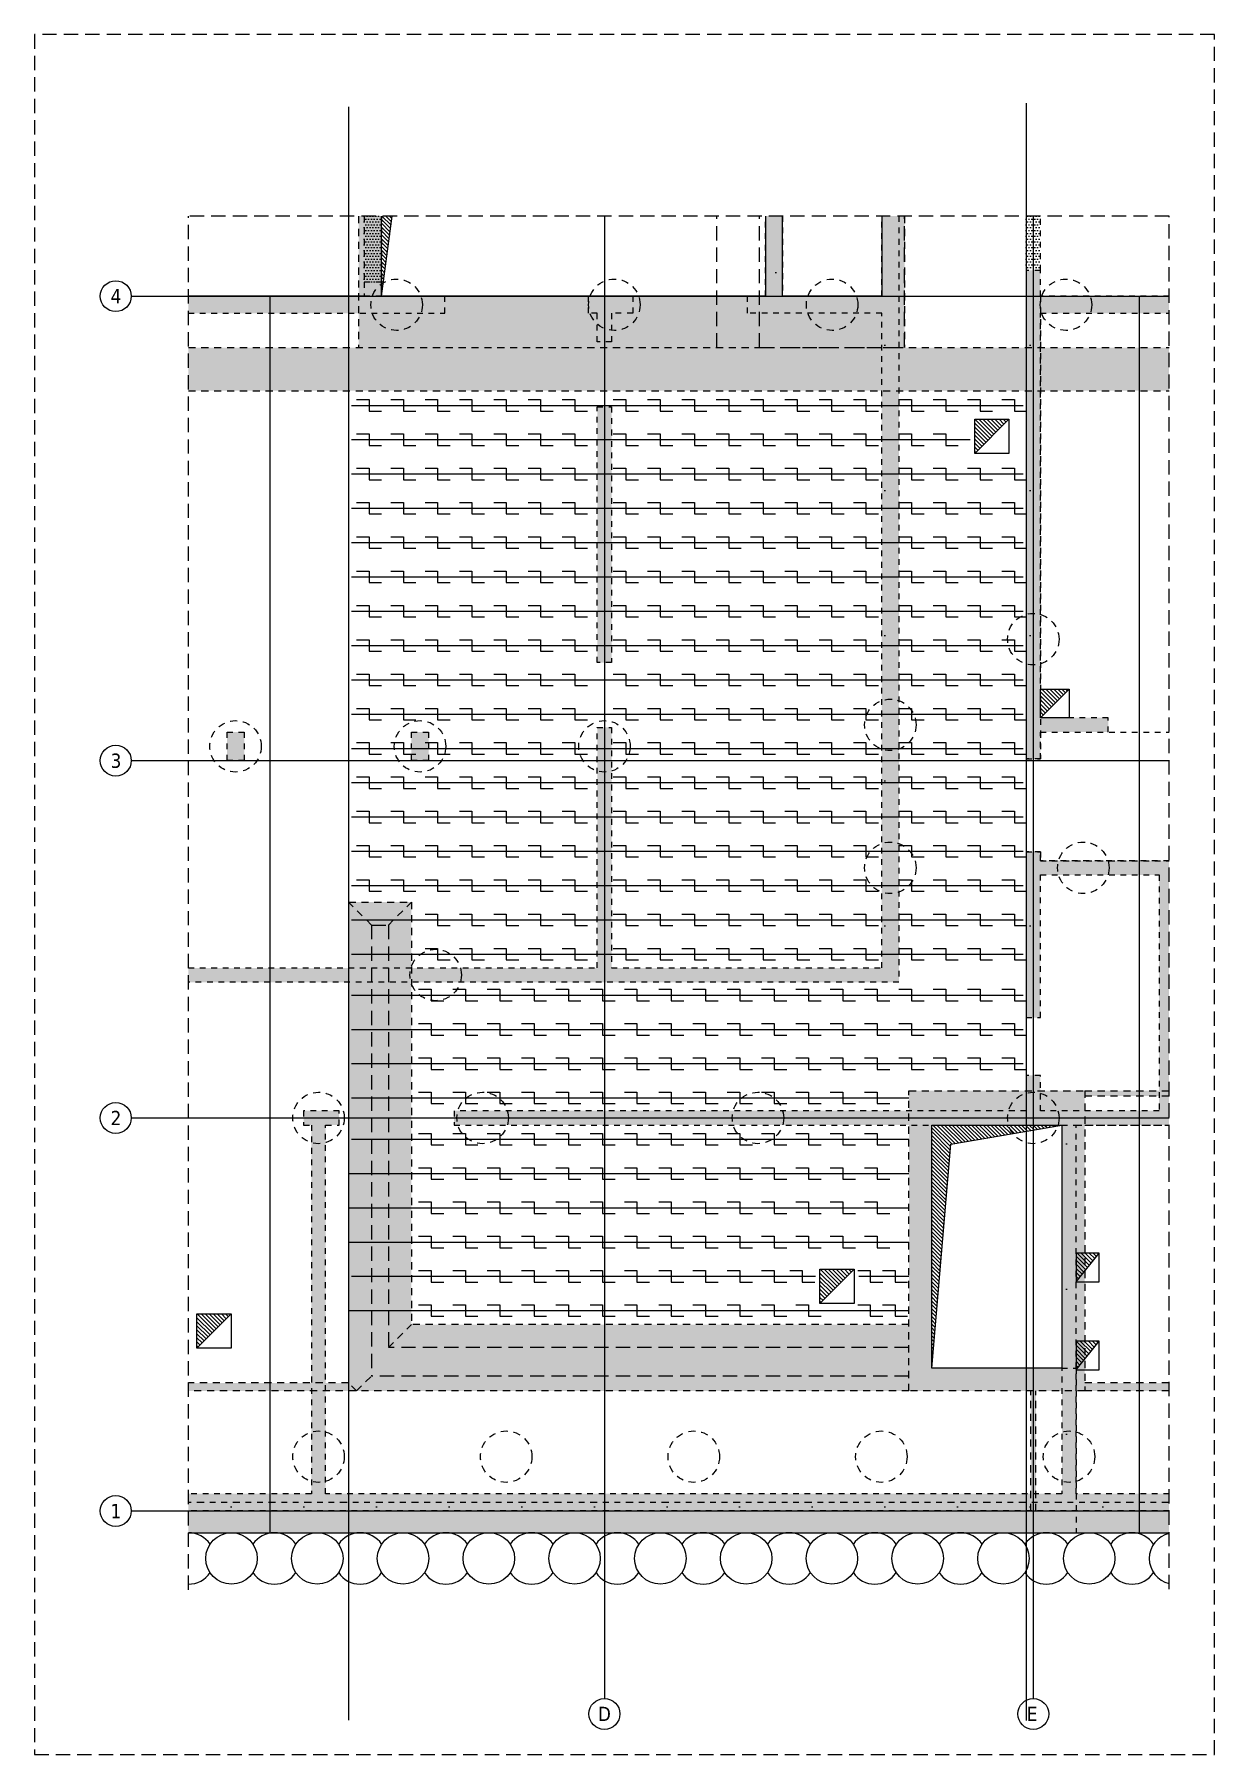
# Model space of a CAD drawing. Extents: x -101 to 101, y -52 to 90.
# Drawn here: x 16.04 to 36.68, y -52.12 to -22.03 of the extents above; entities that cross this region are included whole.
import ezdxf

# ---------------------------------------------------------------- set-up
doc = ezdxf.new("R2010")
doc.units = 0
doc.header["$LTSCALE"] = 0.5
for name, pattern in [('AUSGEZOGEN', [1000.01, 1000, 0.01]), ('DASHED', [0.75, 0.5, -0.25]), ('DIVIDE2', [0.625, 0.25, -0.125, 0, -0.125, 0, -0.125]), ('DOT', [0.175, 0.05, -0.125]), ('HIDDEN', [0.375, 0.25, -0.125]), ('HIDDEN2', [0.187, 0.125, -0.062]), ('PUNKT', [0.175, 0.05, -0.125]), ('STRICHLINIE', [0.75, 0.5, -0.25]), ('VERDECKT', [0.375, 0.25, -0.125]), ('VERDECKTX2', [0.75, 0.5, -0.25])]:
    doc.linetypes.add(name, pattern=pattern)
for name, color, linetype in [('2.UG', 7, 'Continuous'), ('ACHSEN', 7, 'Continuous'), ('AFB', 7, 'Continuous'), ('AFU', 7, 'Continuous'), ('BETON', 7, 'Continuous'), ('Brüstung 2.UG', 7, 'Continuous'), ('DETAIL', 7, 'Continuous'), ('DRUEBER', 7, 'Continuous'), ('grau_dunkel', 7, 'Continuous'), ('grau_hell', 7, 'Continuous'), ('grau_mittel', 7, 'Continuous'), ('Gründungspfähle', 7, 'Continuous'), ('HILFE', 7, 'Continuous'), ('OBJEKT', 7, 'Continuous'), ('RND', 7, 'Continuous'), ('SCHRAFF', 7, 'Continuous'), ('SFP_Achsen', 7, 'Continuous'), ('Verbau', 7, 'Continuous'), ('VERDECKT', 7, 'Continuous'), ('Versprung oberseitig', 7, 'Continuous')]:
    doc.layers.add(name, color=color, linetype=linetype)
doc.layers.add('NOPLOT', color=7, linetype='Continuous', plot=False)
doc.styles.add('helv', font='tahoma.ttf')
doc.linetypes.add('AFU_50K', pattern='A,0.15,["/",Standard,S=0.2,R=0,X=-0.01,Y=-0.1],0.07,["/",Standard,S=0.2,R=0,X=-0.01,Y=-0.1],0.15', length=0.37)
doc.linetypes.add('AFU_50L', pattern='A,0.75,["/",Standard,S=0.2,R=0,X=-0.01,Y=-0.1],0.07,["/",Standard,S=0.2,R=0,X=-0.01,Y=-0.1],0.75', length=1.57)
pattern_1 = [(135, (-70.1782, 513.301274), (-0.035355339, -0.035355339), [])]
pattern_2 = [(0, (-73.417585, 444.24362), (0.025, 0.05), [0, -0.05])]

msp = doc.modelspace()

# ---------------------------------------------------------------- texts
at = {"layer": 'SFP_Achsen', "color": 6, "linetype": 'AUSGEZOGEN', "style": 'helv'}
for s, p in [('4', (17.3706, -26.7315)), ('3', (17.3706, -34.8565)), ('2', (17.3706, -41.1065)), ('1', (17.3706, -47.9815)), ('D', (25.8927, -51.5301)), ('E', (33.3927, -51.5301))]:
    msp.add_text(s, height=0.25, dxfattribs=at).set_placement(p)

# ---------------------------------------------------------------- hatches: boundary and pattern name
at = {"layer": '2.UG', "linetype": 'AUSGEZOGEN'}
h = msp.add_hatch(dxfattribs=at)
h.set_pattern_fill('DOTS', scale=0.8, double=1)
h.set_pattern_definition([(0, (69.0108, -7.1435), (0.635, 1.27), [0, -1.27])])
h.paths.add_polyline_path([(23.2167, -26.6053), (22.1067, -26.6053), (22.1067, -26.3603), (21.8067, -26.3603), (21.8067, -26.6053), (19.0317, -26.6053), (19.0317, -26.9053), (23.2167, -26.9053)], flags=17)
h.paths.add_polyline_path([(26.5017, -26.6053), (25.7267, -26.6053), (25.7267, -26.9053), (25.8817, -26.9053), (25.8817, -27.4053), (26.1317, -27.4053), (26.1317, -26.9053), (26.5017, -26.9053)], flags=17)
h.paths.add_polyline_path([(31.1567, -25.2053), (30.8567, -25.2053), (30.8567, -26.6053), (29.1217, -26.6053), (29.1217, -25.2053), (28.8217, -25.2053), (28.8217, -26.6053), (28.5117, -26.6053), (28.5117, -26.9053), (30.8567, -26.9053), (30.8567, -38.3553), (26.1317, -38.3553), (26.1317, -34.1503), (25.8817, -34.1503), (25.8817, -38.3553), (19.0317, -38.3553), (19.0317, -38.6053), (31.1567, -38.6053)])
h.paths.add_polyline_path([(26.1317, -28.5403), (25.8817, -28.5403), (25.8817, -33.0153), (26.1317, -33.0153)], flags=17)
h.paths.add_polyline_path([(22.9317, -34.2303), (22.6317, -34.2303), (22.6317, -34.7303), (22.9317, -34.7303)], flags=17)
h.paths.add_polyline_path([(19.7067, -34.2303), (19.4067, -34.2303), (19.4067, -34.7303), (19.7067, -34.7303)], flags=17)
h.paths.add_polyline_path([(34.8167, -33.9803), (33.6317, -33.9803), (33.6317, -26.9053), (35.8817, -26.9053), (35.8817, -26.6053), (33.6317, -26.6053), (33.6317, -26.1553), (33.3817, -26.1553), (33.3817, -34.7003), (33.6317, -34.7003), (33.6317, -34.2303), (34.8167, -34.2303)])
h.paths.add_polyline_path([(35.8817, -36.4803), (33.6317, -36.4803), (33.6317, -36.3253), (33.3817, -36.3253), (33.3817, -39.2253), (33.6317, -39.2253), (33.6317, -36.7303), (35.7067, -36.7303), (35.7067, -40.8553), (33.6317, -40.8553), (33.6317, -40.2353), (33.3817, -40.2353), (33.3817, -40.8553), (23.3767, -40.8553), (23.3767, -41.1053), (34.0067, -41.1053), (34.0067, -47.5553), (21.1317, -47.5553), (21.1317, -41.1053), (21.3667, -41.1053), (21.3667, -40.8553), (20.7467, -40.8553), (20.7467, -41.1053), (20.8817, -41.1053), (20.8817, -47.5553), (19.0317, -47.5553), (19.0317, -47.8553), (35.8817, -47.8553), (35.8817, -47.5553), (34.2567, -47.5553), (34.2567, -41.1053), (35.8817, -41.1053)])
at = {"layer": 'Brüstung 2.UG', "linetype": 'DOT'}
h = msp.add_hatch(dxfattribs=at)
h.set_pattern_fill('DOTS', color=102, scale=0.8, double=1)
h.set_pattern_definition(pattern_2)
h.paths.add_polyline_path([(22.1067, -25.2053), (21.8067, -25.2053), (21.8067, -26.3603), (22.1067, -26.3603)])
h = msp.add_hatch(dxfattribs=at)
h.set_pattern_fill('DOTS', color=102, scale=0.8, double=1)
h.set_pattern_definition(pattern_2)
h.paths.add_polyline_path([(33.6317, -25.2053), (33.3817, -25.2053), (33.3817, -26.1553), (33.6317, -26.1553)])
at = {"layer": 'grau_dunkel'}
h = msp.add_hatch(color=21, dxfattribs=at)
h.paths.add_polyline_path([(29.1204, -26.6053), (28.8204, -26.6053), (28.7204, -26.6053), (28.7204, -27.5053), (31.2567, -27.5053), (31.2567, -26.6053), (30.8567, -26.6053)])
h.paths.add_polyline_path([(28.7204, -27.5053), (28.7204, -26.6053), (22.1067, -26.6053), (21.7067, -26.6053), (21.7067, -27.5053)])
h.paths.add_polyline_path([(22.1067, -25.2053), (21.7067, -25.2053), (21.7067, -26.6053), (22.1067, -26.6053)])
h.paths.add_polyline_path([(31.2567, -25.2053), (30.8567, -25.2053), (30.8567, -26.6053), (31.2567, -26.6053)])
at = {"layer": 'grau_dunkel', "linetype": 'AUSGEZOGEN'}
h = msp.add_hatch(dxfattribs=at)
h.set_pattern_fill('ANSI31', color=21, scale=0.015, angle=90, style=0, double=1)
h.set_pattern_definition([(135, (-108.938677, -35.454885), (-0.03367596, -0.03367596), [])])
h.paths.add_polyline_path([(22.2973, -25.2053), (22.1067, -25.2053), (22.1067, -26.6053)])
h = msp.add_hatch(dxfattribs=at)
h.set_pattern_fill('ANSI31', color=171, scale=0.4, angle=90, style=0, double=1)
h.set_pattern_definition([(135, (-50.3782, 513.301274), (-0.035355339, -0.035355339), [])])
h.paths.add_polyline_path([(33.0817, -28.7553), (32.4817, -28.7553), (32.4817, -29.3553)])
h = msp.add_hatch(dxfattribs=at)
h.set_pattern_fill('ANSI31', color=171, scale=0.4, angle=90, style=0, double=1)
h.set_pattern_definition([(135, (-79.4282, 512.776274), (-0.035355339, -0.035355339), [])])
h.paths.add_polyline_path([(34.1317, -33.4803), (33.6317, -33.4803), (33.6317, -33.9803)])
at = {"layer": 'grau_dunkel'}
msp.add_hatch(color=21, dxfattribs=at).paths.add_polyline_path([(31.3317, -45.4953), (31.3317, -44.9953), (22.2317, -44.9953), (22.2317, -37.6053), (21.9317, -37.6053), (21.9317, -45.4953)])
h = msp.add_hatch(color=21, dxfattribs=at)
h.paths.add_polyline_path([(34.4067, -45.7553), (34.4067, -40.5053), (31.3317, -40.5053), (31.3317, -45.7553)])
h.paths.add_polyline_path([(34.0067, -45.3553), (34.0067, -41.1053), (31.7317, -41.1053), (31.7317, -45.3553)], flags=16)
at = {"layer": 'grau_dunkel', "linetype": 'AUSGEZOGEN'}
h = msp.add_hatch(dxfattribs=at)
h.set_pattern_fill('ANSI31', color=21, scale=0.015, angle=90, style=0, double=1)
h.set_pattern_definition([(135, (-108.938677, -35.454887), (-0.03367596, -0.03367596), [])])
h.paths.add_polyline_path([(34.0067, -41.1053), (31.7317, -41.1053), (31.7317, -45.3553), (32.0622, -41.4392)])
h = msp.add_hatch(dxfattribs=at)
h.set_pattern_fill('ANSI31', color=171, scale=0.4, angle=90, style=0, double=1)
h.set_pattern_definition([(135, (-53.0832, 498.43127), (-0.035355339, -0.035355339), [])])
h.paths.add_polyline_path([(30.3767, -43.6253), (29.7767, -43.6253), (29.7767, -44.2253)])
at = {"layer": 'grau_dunkel', "linetype": 'VERDECKTX2'}
h = msp.add_hatch(dxfattribs=at)
h.set_pattern_fill('ANSI31', color=171, scale=0.4, angle=90, style=0, double=1)
h.set_pattern_definition(pattern_1)
h.paths.add_polyline_path([(34.4067, -43.3453), (34.2567, -43.3453), (34.2567, -43.8453), (34.4067, -43.6578)])
h.paths.add_polyline_path([(34.6567, -43.3453), (34.4067, -43.3453), (34.4067, -43.6578)])
at = {"layer": 'grau_dunkel', "linetype": 'AUSGEZOGEN'}
h = msp.add_hatch(dxfattribs=at)
h.set_pattern_fill('ANSI31', color=171, scale=0.4, angle=90, style=0, double=1)
h.set_pattern_definition([(135, (-63.9782, 497.651274), (-0.035355339, -0.035355339), [])])
h.paths.add_polyline_path([(19.4817, -44.4053), (18.8817, -44.4053), (18.8817, -45.0053)])
at = {"layer": 'grau_dunkel', "linetype": 'VERDECKTX2'}
h = msp.add_hatch(dxfattribs=at)
h.set_pattern_fill('ANSI31', color=171, scale=0.4, angle=90, style=0, double=1)
h.set_pattern_definition(pattern_1)
h.paths.add_polyline_path([(34.2567, -45.3853), (34.4067, -45.1978), (34.4067, -44.8853), (34.2567, -44.8853)])
h.paths.add_polyline_path([(34.6567, -44.8853), (34.4067, -44.8853), (34.4067, -45.1978)])
at = {"layer": 'grau_hell'}
for points in [[(35.8817, -28.2603), (35.8817, -27.5053), (18.7317, -27.5053), (18.7317, -28.2603)], [(35.8817, -40.5953), (35.8817, -40.5053), (34.4067, -40.5053), (34.4067, -40.5953)], [(35.8817, -45.7553), (35.8817, -45.6153), (34.4067, -45.6153), (34.4067, -45.7553)], [(33.4617, -47.8553), (33.5517, -47.8553), (33.5517, -45.7553), (33.4617, -45.7553)]]:
    msp.add_hatch(color=9, dxfattribs=at).paths.add_polyline_path(points)
h = msp.add_hatch(color=9, dxfattribs=at)
h.paths.add_polyline_path([(22.6317, -44.5953), (22.2317, -44.9953), (31.3317, -44.9953), (31.3317, -44.5953)])
h.paths.add_polyline_path([(22.2317, -44.9953), (22.6317, -44.5953), (22.6317, -37.2053), (22.2317, -37.6053)])
h.paths.add_polyline_path([(21.9317, -37.6053), (22.2317, -37.6053), (22.6317, -37.2053), (21.5317, -37.2053)])
h.paths.add_polyline_path([(21.9317, -37.6053), (21.5317, -37.2053), (21.5317, -45.6153), (21.6717, -45.7553), (21.9317, -45.4953)])
h.paths.add_polyline_path([(21.9317, -45.4953), (21.6717, -45.7553), (31.3317, -45.7553), (31.3317, -45.4953)])
h.paths.add_polyline_path([(18.7317, -45.6153), (18.7317, -45.7553), (21.6717, -45.7553), (21.5317, -45.6153)])
at = {"layer": 'grau_mittel'}
msp.add_hatch(color=61, dxfattribs=at).paths.add_polyline_path([(29.1217, -25.2053), (28.8217, -25.2053), (28.8217, -26.6053), (29.1217, -26.6053)])
h = msp.add_hatch(color=61, dxfattribs=at)
h.paths.add_polyline_path([(21.1317, -47.8553), (21.1317, -48.2353), (34.2567, -48.2353), (34.2567, -47.8553)])
h.paths.add_polyline_path([(18.7317, -47.8553), (18.7317, -48.2353), (21.1317, -48.2353), (21.1317, -47.8553)])
h.paths.add_polyline_path([(35.8817, -48.2353), (35.8817, -47.8553), (34.2567, -47.8553), (34.2567, -48.2353)])
at = {"layer": 'SCHRAFF', "linetype": 'AUSGEZOGEN'}
h = msp.add_hatch(dxfattribs=at)
h.set_pattern_fill('DOTS', scale=0.05, double=1)
h.set_pattern_definition([(0, (69.01081, -7.14346), (0.0396875, 0.079375), [0, -0.079375])])
h.paths.add_polyline_path([(21.5317, -26.6053), (18.7317, -26.6053), (18.7317, -26.9053), (21.5317, -26.9053)])
h.paths.add_polyline_path([(23.2167, -26.6053), (22.1067, -26.6053), (22.1067, -26.3603), (21.8067, -26.3603), (21.8067, -26.6053), (21.5317, -26.6053), (21.5317, -26.9053), (23.2167, -26.9053)], flags=17)
h.paths.add_polyline_path([(26.5017, -26.6053), (25.7267, -26.6053), (25.7267, -26.9053), (25.8817, -26.9053), (25.8817, -27.4053), (26.1317, -27.4053), (26.1317, -26.9053), (26.5017, -26.9053)], flags=17)
h.paths.add_polyline_path([(31.1567, -25.2053), (30.8567, -25.2053), (30.8567, -26.6053), (29.1217, -26.6053), (29.1217, -25.2053), (28.8217, -25.2053), (28.8217, -26.6053), (28.5117, -26.6053), (28.5117, -26.9053), (30.8567, -26.9053), (30.8567, -38.3553), (26.1317, -38.3553), (26.1317, -34.1503), (25.8817, -34.1503), (25.8817, -38.3553), (21.5317, -38.3553), (21.5317, -38.6053), (31.1567, -38.6053)])
h.paths.add_polyline_path([(35.8817, -26.6053), (33.6317, -26.6053), (33.6317, -26.1553), (33.3817, -26.1553), (33.3817, -34.7003), (33.6317, -34.7003), (33.6317, -34.2303), (34.8167, -34.2303), (34.8167, -33.9803), (33.6317, -33.9803), (33.6317, -26.9053), (35.8817, -26.9053)])
h.paths.add_polyline_path([(26.1317, -28.5403), (25.8817, -28.5403), (25.8817, -33.0153), (26.1317, -33.0153)], flags=17)
h.paths.add_polyline_path([(22.9317, -34.2303), (22.6317, -34.2303), (22.6317, -34.7303), (22.9317, -34.7303)], flags=17)
h.paths.add_polyline_path([(19.7067, -34.2303), (19.4067, -34.2303), (19.4067, -34.7303), (19.7067, -34.7303)])
h.paths.add_polyline_path([(21.5317, -38.3553), (18.7317, -38.3553), (18.7317, -38.6053), (21.5317, -38.6053)])
h.paths.add_polyline_path([(35.8817, -36.4803), (33.6317, -36.4803), (33.6317, -36.3253), (33.3817, -36.3253), (33.3817, -39.2253), (33.6317, -39.2253), (33.6317, -36.7303), (35.7067, -36.7303), (35.7067, -40.8553), (33.6317, -40.8553), (33.6317, -40.2353), (33.3817, -40.2353), (33.3817, -41.1053), (34.0067, -41.1053), (34.0067, -47.5553), (33.3817, -47.5553), (33.3817, -47.8553), (35.8817, -47.8553), (35.8817, -47.5553), (34.2567, -47.5553), (34.2567, -41.1053), (35.8817, -41.1053)])
h.paths.add_polyline_path([(33.3817, -40.8553), (23.3767, -40.8553), (23.3767, -41.1053), (33.3817, -41.1053)])
h.paths.add_polyline_path([(21.3667, -40.8553), (20.7467, -40.8553), (20.7467, -41.1053), (20.8817, -41.1053), (20.8817, -47.5553), (18.7317, -47.5553), (18.7317, -47.8553), (21.5317, -47.8553), (21.5317, -47.5553), (21.1317, -47.5553), (21.1317, -41.1053), (21.3667, -41.1053)])
h.paths.add_polyline_path([(33.3817, -47.5553), (21.5317, -47.5553), (21.5317, -47.8553), (33.3817, -47.8553)])

# ---------------------------------------------------------------- linework, layer by layer
at = {"layer": 'ACHSEN', "color": 140, "linetype": 'AUSGEZOGEN'}
for p, q in [((26.0067, -25.2053), (26.0067, -51.1353)), ((33.5067, -25.2053), (33.5067, -51.1353)), ((17.7317, -26.6053), (35.8817, -26.6053)), ((17.7317, -34.7303), (35.8817, -34.7303)), ((17.7317, -40.9803), (35.8817, -40.9803)), ((17.7317, -47.8553), (35.8817, -47.8553))]:
    msp.add_line(p, q, dxfattribs=at)
at = {"layer": 'AFB', "color": 1, "linetype": 'DIVIDE2'}
msp.add_line((35.8817, -47.7053), (18.7317, -47.7053), dxfattribs=at)
at = {"layer": 'AFU', "color": 8, "linetype": 'AFU_50L'}
for p, q in [((20.1567, -26.6053), (20.1567, -48.2353)), ((35.3567, -26.6053), (35.3567, -48.2353))]:
    msp.add_line(p, q, dxfattribs=at)
at = {"layer": 'AFU', "color": 8, "linetype": 'AFU_50K'}
msp.add_line((28.8217, -26.6053), (29.1217, -26.6053), dxfattribs=at)
at = {"layer": 'BETON', "color": 6, "linetype": 'AUSGEZOGEN'}
for p, q in [((28.8217, -25.2053), (28.8217, -26.6053)), ((29.1217, -26.6053), (29.1217, -25.2053)), ((18.7317, -47.8553), (35.8817, -47.8553))]:
    msp.add_line(p, q, dxfattribs=at)
for points in [[(28.8217, -26.6053), (22.1067, -26.6053), (22.1067, -25.2053)], [(30.8567, -25.2053), (30.8567, -26.6053), (29.1217, -26.6053)]]:
    msp.add_lwpolyline(points, dxfattribs=at)
for points in [[(32.4817, -28.7553), (33.0817, -28.7553), (33.0817, -29.3553), (32.4817, -29.3553)], [(33.6317, -33.4803), (34.1317, -33.4803), (34.1317, -33.9803), (33.6317, -33.9803)], [(31.7317, -41.1053), (34.0067, -41.1053), (34.0067, -45.3553), (31.7317, -45.3553)], [(29.7767, -43.6253), (30.3767, -43.6253), (30.3767, -44.2253), (29.7767, -44.2253)], [(34.6567, -43.3453), (34.2567, -43.3453), (34.2567, -43.8453), (34.6567, -43.8453)], [(18.8817, -44.4053), (19.4817, -44.4053), (19.4817, -45.0053), (18.8817, -45.0053)], [(34.6567, -44.8853), (34.2567, -44.8853), (34.2567, -45.3853), (34.6567, -45.3853)]]:
    msp.add_lwpolyline(points, close=True, dxfattribs=at)
at = {"layer": 'Brüstung 2.UG', "color": 102, "linetype": 'DOT'}
for p, q in [((21.8067, -25.2053), (21.8067, -26.3603)), ((22.1067, -25.2053), (22.1067, -26.3603)), ((33.3817, -25.2053), (33.3817, -26.1553)), ((33.6317, -26.1553), (33.6317, -25.2053))]:
    msp.add_line(p, q, dxfattribs=at)
at = {"layer": 'DETAIL', "color": 102, "linetype": 'STRICHLINIE'}
msp.add_lwpolyline([(16.0383, -22.0265), (16.0383, -52.1167), (36.6775, -52.1167), (36.6775, -22.0265)], close=True, dxfattribs=at)
at = {"layer": 'DRUEBER', "color": 7, "linetype": 'PUNKT', "lineweight": -2}
for points in [[(31.1567, -25.2053), (31.1567, -38.6053), (18.7317, -38.6053)], [(18.7317, -38.3553), (25.8817, -38.3553), (25.8817, -34.1503), (26.1317, -34.1503), (26.1317, -38.3553), (30.8567, -38.3553), (30.8567, -26.9053), (28.5117, -26.9053), (28.5117, -26.6053), (28.8217, -26.6053), (28.8217, -25.2053)], [(29.1217, -25.2053), (29.1217, -26.6053), (30.8567, -26.6053), (30.8567, -25.2053)], [(35.8817, -26.6053), (33.6317, -26.6053), (33.6317, -26.1553), (33.3817, -26.1553), (33.3817, -34.7003), (33.6317, -34.7003), (33.6317, -34.2303), (34.8167, -34.2303), (34.8167, -33.9803), (33.6317, -33.9803), (33.6317, -26.9053), (35.8817, -26.9053)], [(18.7317, -26.9053), (23.2167, -26.9053), (23.2167, -26.6053), (22.1067, -26.6053), (22.1067, -26.3603), (21.8067, -26.3603), (21.8067, -26.6053), (18.7317, -26.6053)], [(25.7267, -26.6053), (26.5017, -26.6053), (26.5017, -26.9053), (26.1317, -26.9053), (26.1317, -27.4053), (25.8817, -27.4053), (25.8817, -26.9053), (25.7267, -26.9053), (25.7267, -26.6053)], [(35.8817, -36.4803), (33.6317, -36.4803), (33.6317, -36.3253), (33.3817, -36.3253), (33.3817, -39.2253), (33.6317, -39.2253), (33.6317, -36.7303), (35.7067, -36.7303), (35.7067, -40.8553), (33.6317, -40.8553), (33.6317, -40.2353), (33.3817, -40.2353), (33.3817, -40.8553), (23.3767, -40.8553), (23.3767, -41.1053), (34.0067, -41.1053), (34.0067, -47.5553), (21.1317, -47.5553), (21.1317, -41.1053), (21.3667, -41.1053), (21.3667, -40.8553), (20.7467, -40.8553), (20.7467, -41.1053), (20.8817, -41.1053), (20.8817, -47.5553), (18.7317, -47.5553)], [(35.8817, -47.5553), (34.2567, -47.5553), (34.2567, -41.1053), (35.8817, -41.1053)], [(35.8817, -47.8553), (18.7317, -47.8553)]]:
    msp.add_lwpolyline(points, dxfattribs=at)
for points in [[(25.8817, -28.5403), (26.1317, -28.5403), (26.1317, -33.0153), (25.8817, -33.0153)], [(19.4067, -34.2303), (19.7067, -34.2303), (19.7067, -34.7303), (19.4067, -34.7303)], [(22.6317, -34.2303), (22.9317, -34.2303), (22.9317, -34.7303), (22.6317, -34.7303)]]:
    msp.add_lwpolyline(points, close=True, dxfattribs=at)
at = {"layer": 'grau_dunkel', "color": 21, "linetype": 'AUSGEZOGEN'}
for p, q in [((22.1067, -26.6053), (22.2973, -25.2053)), ((32.0622, -41.4392), (34.0067, -41.1053)), ((31.7317, -45.3553), (32.0622, -41.4392))]:
    msp.add_line(p, q, dxfattribs=at)
at = {"layer": 'grau_dunkel', "color": 171, "linetype": 'AUSGEZOGEN'}
for p, q in [((33.0817, -28.7553), (32.4817, -29.3553)), ((33.6317, -33.9803), (34.1317, -33.4803)), ((30.3767, -43.6253), (29.7767, -44.2253)), ((34.2567, -43.8453), (34.6567, -43.3453)), ((19.4817, -44.4053), (18.8817, -45.0053)), ((34.2567, -45.3853), (34.6567, -44.8853))]:
    msp.add_line(p, q, dxfattribs=at)
at = {"layer": 'Gründungspfähle', "color": 171, "linetype": 'VERDECKT'}
for centre in [(22.3726, -26.7553), (26.1806, -26.7553), (29.9885, -26.7553), (34.0779, -26.7553), (33.5067, -32.6053, 0.65), (31.0067, -34.1053), (19.5567, -34.4803), (22.7817, -34.4803), (26.0067, -34.4803), (31.0067, -36.6053), (34.3817, -36.6053), (23.0552, -38.4803), (21.0067, -40.9803), (23.8767, -40.9802), (28.6917, -40.9802), (33.5067, -40.9803), (21.0067, -46.9053), (24.288, -46.9053), (27.5692, -46.9053), (30.8505, -46.9053), (34.1317, -46.9053)]:
    msp.add_circle(centre, 0.45, dxfattribs=at)
at = {"layer": 'HILFE', "color": 102, "linetype": 'DASHED'}
for p, q in [((35.8817, -25.2053), (18.7317, -25.2053)), ((18.7317, -49.2353), (18.7317, -25.2053)), ((35.8817, -49.2232), (35.8817, -25.2053))]:
    msp.add_line(p, q, dxfattribs=at)
at = {"layer": 'NOPLOT', "color": 191, "linetype": 'AUSGEZOGEN'}
for p, q in [((21.5317, -23.2923), (21.5317, -51.5136)), ((33.3817, -23.2313), (33.3817, -51.519))]:
    msp.add_line(p, q, dxfattribs=at)
at = {"layer": 'OBJEKT', "color": 7, "linetype": 'AUSGEZOGEN'}
msp.add_line((18.7317, -48.2353), (35.8817, -48.2353), dxfattribs=at)
at = {"layer": 'RND', "color": 1, "linetype": 'AUSGEZOGEN'}
for points in [[(21.5817, -28.5153), (33.3317, -28.5153)], [(21.6704, -28.4153), (21.8904, -28.4153), (21.8904, -28.6153), (22.1104, -28.6153)], [(22.2704, -28.4153), (22.4904, -28.4153), (22.4904, -28.6153), (22.7104, -28.6153)], [(22.8704, -28.4153), (23.0904, -28.4153), (23.0904, -28.6153), (23.3104, -28.6153)], [(23.4704, -28.4153), (23.6904, -28.4153), (23.6904, -28.6153), (23.9104, -28.6153)], [(24.0704, -28.4153), (24.2904, -28.4153), (24.2904, -28.6153), (24.5104, -28.6153)], [(24.6704, -28.4153), (24.8904, -28.4153), (24.8904, -28.6153), (25.1104, -28.6153)], [(25.2704, -28.4153), (25.4904, -28.4153), (25.4904, -28.6153), (25.7104, -28.6153)], [(26.1603, -28.4153), (26.3803, -28.4153), (26.3803, -28.6153), (26.6003, -28.6153)], [(26.7603, -28.4153), (26.9803, -28.4153), (26.9803, -28.6153), (27.2003, -28.6153)], [(27.3603, -28.4153), (27.5803, -28.4153), (27.5803, -28.6153), (27.8003, -28.6153)], [(27.9603, -28.4153), (28.1803, -28.4153), (28.1803, -28.6153), (28.4003, -28.6153)], [(28.5603, -28.4153), (28.7803, -28.4153), (28.7803, -28.6153), (29.0003, -28.6153)], [(29.1603, -28.4153), (29.3803, -28.4153), (29.3803, -28.6153), (29.6003, -28.6153)], [(29.7603, -28.4153), (29.9803, -28.4153), (29.9803, -28.6153), (30.2003, -28.6153)], [(30.3603, -28.4153), (30.5803, -28.4153), (30.5803, -28.6153), (30.8003, -28.6153)], [(31.1557, -28.4153), (31.3757, -28.4153), (31.3757, -28.6153), (31.5957, -28.6153)], [(31.7557, -28.4153), (31.9757, -28.4153), (31.9757, -28.6153), (32.1957, -28.6153)], [(32.3557, -28.4153), (32.5757, -28.4153), (32.5757, -28.6153), (32.7957, -28.6153)], [(32.9557, -28.4153), (33.1757, -28.4153), (33.1757, -28.6153), (33.3957, -28.6153)], [(21.5817, -29.1153), (32.4044, -29.1153)], [(21.6704, -29.0153), (21.8904, -29.0153), (21.8904, -29.2153), (22.1104, -29.2153)], [(22.2704, -29.0153), (22.4904, -29.0153), (22.4904, -29.2153), (22.7104, -29.2153)], [(22.8704, -29.0153), (23.0904, -29.0153), (23.0904, -29.2153), (23.3104, -29.2153)], [(23.4704, -29.0153), (23.6904, -29.0153), (23.6904, -29.2153), (23.9104, -29.2153)], [(24.0704, -29.0153), (24.2904, -29.0153), (24.2904, -29.2153), (24.5104, -29.2153)], [(24.6704, -29.0153), (24.8904, -29.0153), (24.8904, -29.2153), (25.1104, -29.2153)], [(25.2704, -29.0153), (25.4904, -29.0153), (25.4904, -29.2153), (25.7104, -29.2153)], [(26.1603, -29.0153), (26.3803, -29.0153), (26.3803, -29.2153), (26.6003, -29.2153)], [(26.7603, -29.0153), (26.9803, -29.0153), (26.9803, -29.2153), (27.2003, -29.2153)], [(27.3603, -29.0153), (27.5803, -29.0153), (27.5803, -29.2153), (27.8003, -29.2153)], [(27.9603, -29.0153), (28.1803, -29.0153), (28.1803, -29.2153), (28.4003, -29.2153)], [(28.5603, -29.0153), (28.7803, -29.0153), (28.7803, -29.2153), (29.0003, -29.2153)], [(29.1603, -29.0153), (29.3803, -29.0153), (29.3803, -29.2153), (29.6003, -29.2153)], [(29.7603, -29.0153), (29.9803, -29.0153), (29.9803, -29.2153), (30.2003, -29.2153)], [(30.3603, -29.0153), (30.5803, -29.0153), (30.5803, -29.2153), (30.8003, -29.2153)], [(31.1557, -29.0153), (31.3757, -29.0153), (31.3757, -29.2153), (31.5957, -29.2153)], [(31.7557, -29.0153), (31.9757, -29.0153), (31.9757, -29.2153), (32.1957, -29.2153)], [(21.5817, -29.7153), (33.3317, -29.7153)], [(21.6704, -29.6153), (21.8904, -29.6153), (21.8904, -29.8153), (22.1104, -29.8153)], [(22.2704, -29.6153), (22.4904, -29.6153), (22.4904, -29.8153), (22.7104, -29.8153)], [(22.8704, -29.6153), (23.0904, -29.6153), (23.0904, -29.8153), (23.3104, -29.8153)], [(23.4704, -29.6153), (23.6904, -29.6153), (23.6904, -29.8153), (23.9104, -29.8153)], [(24.0704, -29.6153), (24.2904, -29.6153), (24.2904, -29.8153), (24.5104, -29.8153)], [(24.6704, -29.6153), (24.8904, -29.6153), (24.8904, -29.8153), (25.1104, -29.8153)], [(25.2704, -29.6153), (25.4904, -29.6153), (25.4904, -29.8153), (25.7104, -29.8153)], [(26.1603, -29.6153), (26.3803, -29.6153), (26.3803, -29.8153), (26.6003, -29.8153)], [(26.7603, -29.6153), (26.9803, -29.6153), (26.9803, -29.8153), (27.2003, -29.8153)], [(27.3603, -29.6153), (27.5803, -29.6153), (27.5803, -29.8153), (27.8003, -29.8153)], [(27.9603, -29.6153), (28.1803, -29.6153), (28.1803, -29.8153), (28.4003, -29.8153)], [(28.5603, -29.6153), (28.7803, -29.6153), (28.7803, -29.8153), (29.0003, -29.8153)], [(29.1603, -29.6153), (29.3803, -29.6153), (29.3803, -29.8153), (29.6003, -29.8153)], [(29.7603, -29.6153), (29.9803, -29.6153), (29.9803, -29.8153), (30.2003, -29.8153)], [(30.3603, -29.6153), (30.5803, -29.6153), (30.5803, -29.8153), (30.8003, -29.8153)], [(31.1557, -29.6153), (31.3757, -29.6153), (31.3757, -29.8153), (31.5957, -29.8153)], [(31.7557, -29.6153), (31.9757, -29.6153), (31.9757, -29.8153), (32.1957, -29.8153)], [(32.3557, -29.6153), (32.5757, -29.6153), (32.5757, -29.8153), (32.7957, -29.8153)], [(32.9557, -29.6153), (33.1757, -29.6153), (33.1757, -29.8153), (33.3957, -29.8153)], [(21.5817, -30.3153), (33.3317, -30.3153)], [(21.6704, -30.2153), (21.8904, -30.2153), (21.8904, -30.4153), (22.1104, -30.4153)], [(22.2704, -30.2153), (22.4904, -30.2153), (22.4904, -30.4153), (22.7104, -30.4153)], [(22.8704, -30.2153), (23.0904, -30.2153), (23.0904, -30.4153), (23.3104, -30.4153)], [(23.4704, -30.2153), (23.6904, -30.2153), (23.6904, -30.4153), (23.9104, -30.4153)], [(24.0704, -30.2153), (24.2904, -30.2153), (24.2904, -30.4153), (24.5104, -30.4153)], [(24.6704, -30.2153), (24.8904, -30.2153), (24.8904, -30.4153), (25.1104, -30.4153)], [(25.2704, -30.2153), (25.4904, -30.2153), (25.4904, -30.4153), (25.7104, -30.4153)], [(26.1603, -30.2153), (26.3803, -30.2153), (26.3803, -30.4153), (26.6003, -30.4153)], [(26.7603, -30.2153), (26.9803, -30.2153), (26.9803, -30.4153), (27.2003, -30.4153)], [(27.3603, -30.2153), (27.5803, -30.2153), (27.5803, -30.4153), (27.8003, -30.4153)], [(27.9603, -30.2153), (28.1803, -30.2153), (28.1803, -30.4153), (28.4003, -30.4153)], [(28.5603, -30.2153), (28.7803, -30.2153), (28.7803, -30.4153), (29.0003, -30.4153)], [(29.1603, -30.2153), (29.3803, -30.2153), (29.3803, -30.4153), (29.6003, -30.4153)], [(29.7603, -30.2153), (29.9803, -30.2153), (29.9803, -30.4153), (30.2003, -30.4153)], [(30.3603, -30.2153), (30.5803, -30.2153), (30.5803, -30.4153), (30.8003, -30.4153)], [(31.1557, -30.2153), (31.3757, -30.2153), (31.3757, -30.4153), (31.5957, -30.4153)], [(31.7557, -30.2153), (31.9757, -30.2153), (31.9757, -30.4153), (32.1957, -30.4153)], [(32.3557, -30.2153), (32.5757, -30.2153), (32.5757, -30.4153), (32.7957, -30.4153)], [(32.9557, -30.2153), (33.1757, -30.2153), (33.1757, -30.4153), (33.3957, -30.4153)], [(21.5817, -30.9153), (33.3317, -30.9153)], [(21.6704, -30.8153), (21.8904, -30.8153), (21.8904, -31.0153), (22.1104, -31.0153)], [(22.2704, -30.8153), (22.4904, -30.8153), (22.4904, -31.0153), (22.7104, -31.0153)], [(22.8704, -30.8153), (23.0904, -30.8153), (23.0904, -31.0153), (23.3104, -31.0153)], [(23.4704, -30.8153), (23.6904, -30.8153), (23.6904, -31.0153), (23.9104, -31.0153)], [(24.0704, -30.8153), (24.2904, -30.8153), (24.2904, -31.0153), (24.5104, -31.0153)], [(24.6704, -30.8153), (24.8904, -30.8153), (24.8904, -31.0153), (25.1104, -31.0153)], [(25.2704, -30.8153), (25.4904, -30.8153), (25.4904, -31.0153), (25.7104, -31.0153)], [(26.1603, -30.8153), (26.3803, -30.8153), (26.3803, -31.0153), (26.6003, -31.0153)], [(26.7603, -30.8153), (26.9803, -30.8153), (26.9803, -31.0153), (27.2003, -31.0153)], [(27.3603, -30.8153), (27.5803, -30.8153), (27.5803, -31.0153), (27.8003, -31.0153)], [(27.9603, -30.8153), (28.1803, -30.8153), (28.1803, -31.0153), (28.4003, -31.0153)], [(28.5603, -30.8153), (28.7803, -30.8153), (28.7803, -31.0153), (29.0003, -31.0153)], [(29.1603, -30.8153), (29.3803, -30.8153), (29.3803, -31.0153), (29.6003, -31.0153)], [(29.7603, -30.8153), (29.9803, -30.8153), (29.9803, -31.0153), (30.2003, -31.0153)], [(30.3603, -30.8153), (30.5803, -30.8153), (30.5803, -31.0153), (30.8003, -31.0153)], [(31.1557, -30.8153), (31.3757, -30.8153), (31.3757, -31.0153), (31.5957, -31.0153)], [(31.7557, -30.8153), (31.9757, -30.8153), (31.9757, -31.0153), (32.1957, -31.0153)], [(32.3557, -30.8153), (32.5757, -30.8153), (32.5757, -31.0153), (32.7957, -31.0153)], [(32.9557, -30.8153), (33.1757, -30.8153), (33.1757, -31.0153), (33.3957, -31.0153)], [(21.5817, -31.5153), (33.3317, -31.5153)], [(21.6704, -31.4153), (21.8904, -31.4153), (21.8904, -31.6153), (22.1104, -31.6153)], [(22.2704, -31.4153), (22.4904, -31.4153), (22.4904, -31.6153), (22.7104, -31.6153)], [(22.8704, -31.4153), (23.0904, -31.4153), (23.0904, -31.6153), (23.3104, -31.6153)], [(23.4704, -31.4153), (23.6904, -31.4153), (23.6904, -31.6153), (23.9104, -31.6153)], [(24.0704, -31.4153), (24.2904, -31.4153), (24.2904, -31.6153), (24.5104, -31.6153)], [(24.6704, -31.4153), (24.8904, -31.4153), (24.8904, -31.6153), (25.1104, -31.6153)], [(25.2704, -31.4153), (25.4904, -31.4153), (25.4904, -31.6153), (25.7104, -31.6153)], [(26.1603, -31.4153), (26.3803, -31.4153), (26.3803, -31.6153), (26.6003, -31.6153)], [(26.7603, -31.4153), (26.9803, -31.4153), (26.9803, -31.6153), (27.2003, -31.6153)], [(27.3603, -31.4153), (27.5803, -31.4153), (27.5803, -31.6153), (27.8003, -31.6153)], [(27.9603, -31.4153), (28.1803, -31.4153), (28.1803, -31.6153), (28.4003, -31.6153)], [(28.5603, -31.4153), (28.7803, -31.4153), (28.7803, -31.6153), (29.0003, -31.6153)], [(29.1603, -31.4153), (29.3803, -31.4153), (29.3803, -31.6153), (29.6003, -31.6153)], [(29.7603, -31.4153), (29.9803, -31.4153), (29.9803, -31.6153), (30.2003, -31.6153)], [(30.3603, -31.4153), (30.5803, -31.4153), (30.5803, -31.6153), (30.8003, -31.6153)], [(31.1557, -31.4153), (31.3757, -31.4153), (31.3757, -31.6153), (31.5957, -31.6153)], [(31.7557, -31.4153), (31.9757, -31.4153), (31.9757, -31.6153), (32.1957, -31.6153)], [(32.3557, -31.4153), (32.5757, -31.4153), (32.5757, -31.6153), (32.7957, -31.6153)], [(32.9557, -31.4153), (33.1757, -31.4153), (33.1757, -31.6153), (33.3957, -31.6153)], [(21.5817, -32.1153), (33.3317, -32.1153)], [(21.6704, -32.0153), (21.8904, -32.0153), (21.8904, -32.2153), (22.1104, -32.2153)], [(22.2704, -32.0153), (22.4904, -32.0153), (22.4904, -32.2153), (22.7104, -32.2153)], [(22.8704, -32.0153), (23.0904, -32.0153), (23.0904, -32.2153), (23.3104, -32.2153)], [(23.4704, -32.0153), (23.6904, -32.0153), (23.6904, -32.2153), (23.9104, -32.2153)], [(24.0704, -32.0153), (24.2904, -32.0153), (24.2904, -32.2153), (24.5104, -32.2153)], [(24.6704, -32.0153), (24.8904, -32.0153), (24.8904, -32.2153), (25.1104, -32.2153)], [(25.2704, -32.0153), (25.4904, -32.0153), (25.4904, -32.2153), (25.7104, -32.2153)], [(26.1603, -32.0153), (26.3803, -32.0153), (26.3803, -32.2153), (26.6003, -32.2153)], [(26.7603, -32.0153), (26.9803, -32.0153), (26.9803, -32.2153), (27.2003, -32.2153)], [(27.3603, -32.0153), (27.5803, -32.0153), (27.5803, -32.2153), (27.8003, -32.2153)], [(27.9603, -32.0153), (28.1803, -32.0153), (28.1803, -32.2153), (28.4003, -32.2153)], [(28.5603, -32.0153), (28.7803, -32.0153), (28.7803, -32.2153), (29.0003, -32.2153)], [(29.1603, -32.0153), (29.3803, -32.0153), (29.3803, -32.2153), (29.6003, -32.2153)], [(29.7603, -32.0153), (29.9803, -32.0153), (29.9803, -32.2153), (30.2003, -32.2153)], [(30.3603, -32.0153), (30.5803, -32.0153), (30.5803, -32.2153), (30.8003, -32.2153)], [(31.1557, -32.0153), (31.3757, -32.0153), (31.3757, -32.2153), (31.5957, -32.2153)], [(31.7557, -32.0153), (31.9757, -32.0153), (31.9757, -32.2153), (32.1957, -32.2153)], [(32.3557, -32.0153), (32.5757, -32.0153), (32.5757, -32.2153), (32.7957, -32.2153)], [(32.9557, -32.0153), (33.1757, -32.0153), (33.1757, -32.2153), (33.3957, -32.2153)], [(21.5817, -32.7153), (33.3317, -32.7153)], [(21.6704, -32.6153), (21.8904, -32.6153), (21.8904, -32.8153), (22.1104, -32.8153)], [(22.2704, -32.6153), (22.4904, -32.6153), (22.4904, -32.8153), (22.7104, -32.8153)], [(22.8704, -32.6153), (23.0904, -32.6153), (23.0904, -32.8153), (23.3104, -32.8153)], [(23.4704, -32.6153), (23.6904, -32.6153), (23.6904, -32.8153), (23.9104, -32.8153)], [(24.0704, -32.6153), (24.2904, -32.6153), (24.2904, -32.8153), (24.5104, -32.8153)], [(24.6704, -32.6153), (24.8904, -32.6153), (24.8904, -32.8153), (25.1104, -32.8153)], [(25.2704, -32.6153), (25.4904, -32.6153), (25.4904, -32.8153), (25.7104, -32.8153)], [(26.1603, -32.6153), (26.3803, -32.6153), (26.3803, -32.8153), (26.6003, -32.8153)], [(26.7603, -32.6153), (26.9803, -32.6153), (26.9803, -32.8153), (27.2003, -32.8153)], [(27.3603, -32.6153), (27.5803, -32.6153), (27.5803, -32.8153), (27.8003, -32.8153)], [(27.9603, -32.6153), (28.1803, -32.6153), (28.1803, -32.8153), (28.4003, -32.8153)], [(28.5603, -32.6153), (28.7803, -32.6153), (28.7803, -32.8153), (29.0003, -32.8153)], [(29.1603, -32.6153), (29.3803, -32.6153), (29.3803, -32.8153), (29.6003, -32.8153)], [(29.7603, -32.6153), (29.9803, -32.6153), (29.9803, -32.8153), (30.2003, -32.8153)], [(30.3603, -32.6153), (30.5803, -32.6153), (30.5803, -32.8153), (30.8003, -32.8153)], [(31.1557, -32.6153), (31.3757, -32.6153), (31.3757, -32.8153), (31.5957, -32.8153)], [(31.7557, -32.6153), (31.9757, -32.6153), (31.9757, -32.8153), (32.1957, -32.8153)], [(32.3557, -32.6153), (32.5757, -32.6153), (32.5757, -32.8153), (32.7957, -32.8153)], [(32.9557, -32.6153), (33.1757, -32.6153), (33.1757, -32.8153), (33.3957, -32.8153)], [(21.5817, -33.3153), (33.3317, -33.3153)], [(21.6704, -33.2153), (21.8904, -33.2153), (21.8904, -33.4153), (22.1104, -33.4153)], [(22.2704, -33.2153), (22.4904, -33.2153), (22.4904, -33.4153), (22.7104, -33.4153)], [(22.8704, -33.2153), (23.0904, -33.2153), (23.0904, -33.4153), (23.3104, -33.4153)], [(23.4704, -33.2153), (23.6904, -33.2153), (23.6904, -33.4153), (23.9104, -33.4153)], [(24.0704, -33.2153), (24.2904, -33.2153), (24.2904, -33.4153), (24.5104, -33.4153)], [(24.6704, -33.2153), (24.8904, -33.2153), (24.8904, -33.4153), (25.1104, -33.4153)], [(25.2704, -33.2153), (25.4904, -33.2153), (25.4904, -33.4153), (25.7104, -33.4153)], [(26.1603, -33.2153), (26.3803, -33.2153), (26.3803, -33.4153), (26.6003, -33.4153)], [(26.7603, -33.2153), (26.9803, -33.2153), (26.9803, -33.4153), (27.2003, -33.4153)], [(27.3603, -33.2153), (27.5803, -33.2153), (27.5803, -33.4153), (27.8003, -33.4153)], [(27.9603, -33.2153), (28.1803, -33.2153), (28.1803, -33.4153), (28.4003, -33.4153)], [(28.5603, -33.2153), (28.7803, -33.2153), (28.7803, -33.4153), (29.0003, -33.4153)], [(29.1603, -33.2153), (29.3803, -33.2153), (29.3803, -33.4153), (29.6003, -33.4153)], [(29.7603, -33.2153), (29.9803, -33.2153), (29.9803, -33.4153), (30.2003, -33.4153)], [(30.3603, -33.2153), (30.5803, -33.2153), (30.5803, -33.4153), (30.8003, -33.4153)], [(31.1557, -33.2153), (31.3757, -33.2153), (31.3757, -33.4153), (31.5957, -33.4153)], [(31.7557, -33.2153), (31.9757, -33.2153), (31.9757, -33.4153), (32.1957, -33.4153)], [(32.3557, -33.2153), (32.5757, -33.2153), (32.5757, -33.4153), (32.7957, -33.4153)], [(32.9557, -33.2153), (33.1757, -33.2153), (33.1757, -33.4153), (33.3957, -33.4153)], [(21.5817, -33.9153), (33.3317, -33.9153)], [(21.6704, -33.8153), (21.8904, -33.8153), (21.8904, -34.0153), (22.1104, -34.0153)], [(22.2704, -33.8153), (22.4904, -33.8153), (22.4904, -34.0153), (22.7104, -34.0153)], [(22.8704, -33.8153), (23.0904, -33.8153), (23.0904, -34.0153), (23.3104, -34.0153)], [(23.4704, -33.8153), (23.6904, -33.8153), (23.6904, -34.0153), (23.9104, -34.0153)], [(24.0704, -33.8153), (24.2904, -33.8153), (24.2904, -34.0153), (24.5104, -34.0153)], [(24.6704, -33.8153), (24.8904, -33.8153), (24.8904, -34.0153), (25.1104, -34.0153)], [(25.2704, -33.8153), (25.4904, -33.8153), (25.4904, -34.0153), (25.7104, -34.0153)], [(26.1603, -33.8153), (26.3803, -33.8153), (26.3803, -34.0153), (26.6003, -34.0153)], [(26.7603, -33.8153), (26.9803, -33.8153), (26.9803, -34.0153), (27.2003, -34.0153)], [(27.3603, -33.8153), (27.5803, -33.8153), (27.5803, -34.0153), (27.8003, -34.0153)], [(27.9603, -33.8153), (28.1803, -33.8153), (28.1803, -34.0153), (28.4003, -34.0153)], [(28.5603, -33.8153), (28.7803, -33.8153), (28.7803, -34.0153), (29.0003, -34.0153)], [(29.1603, -33.8153), (29.3803, -33.8153), (29.3803, -34.0153), (29.6003, -34.0153)], [(29.7603, -33.8153), (29.9803, -33.8153), (29.9803, -34.0153), (30.2003, -34.0153)], [(30.3603, -33.8153), (30.5803, -33.8153), (30.5803, -34.0153), (30.8003, -34.0153)], [(31.1557, -33.8153), (31.3757, -33.8153), (31.3757, -34.0153), (31.5957, -34.0153)], [(31.7557, -33.8153), (31.9757, -33.8153), (31.9757, -34.0153), (32.1957, -34.0153)], [(32.3557, -33.8153), (32.5757, -33.8153), (32.5757, -34.0153), (32.7957, -34.0153)], [(32.9557, -33.8153), (33.1757, -33.8153), (33.1757, -34.0153), (33.3957, -34.0153)], [(21.5817, -34.5153), (33.3317, -34.5153)], [(21.6704, -34.4153), (21.8904, -34.4153), (21.8904, -34.6153), (22.1104, -34.6153)], [(22.2704, -34.4153), (22.4904, -34.4153), (22.4904, -34.6153), (22.7104, -34.6153)], [(22.8704, -34.4153), (23.0904, -34.4153), (23.0904, -34.6153), (23.3104, -34.6153)], [(23.4704, -34.4153), (23.6904, -34.4153), (23.6904, -34.6153), (23.9104, -34.6153)], [(24.0704, -34.4153), (24.2904, -34.4153), (24.2904, -34.6153), (24.5104, -34.6153)], [(24.6704, -34.4153), (24.8904, -34.4153), (24.8904, -34.6153), (25.1104, -34.6153)], [(25.2704, -34.4153), (25.4904, -34.4153), (25.4904, -34.6153), (25.7104, -34.6153)], [(26.1603, -34.4153), (26.3803, -34.4153), (26.3803, -34.6153), (26.6003, -34.6153)], [(26.7603, -34.4153), (26.9803, -34.4153), (26.9803, -34.6153), (27.2003, -34.6153)], [(27.3603, -34.4153), (27.5803, -34.4153), (27.5803, -34.6153), (27.8003, -34.6153)], [(27.9603, -34.4153), (28.1803, -34.4153), (28.1803, -34.6153), (28.4003, -34.6153)], [(28.5603, -34.4153), (28.7803, -34.4153), (28.7803, -34.6153), (29.0003, -34.6153)], [(29.1603, -34.4153), (29.3803, -34.4153), (29.3803, -34.6153), (29.6003, -34.6153)], [(29.7603, -34.4153), (29.9803, -34.4153), (29.9803, -34.6153), (30.2003, -34.6153)], [(30.3603, -34.4153), (30.5803, -34.4153), (30.5803, -34.6153), (30.8003, -34.6153)], [(31.1557, -34.4153), (31.3757, -34.4153), (31.3757, -34.6153), (31.5957, -34.6153)], [(31.7557, -34.4153), (31.9757, -34.4153), (31.9757, -34.6153), (32.1957, -34.6153)], [(32.3557, -34.4153), (32.5757, -34.4153), (32.5757, -34.6153), (32.7957, -34.6153)], [(32.9557, -34.4153), (33.1757, -34.4153), (33.1757, -34.6153), (33.3957, -34.6153)], [(21.5817, -35.1153), (33.3317, -35.1153)], [(21.6704, -35.0153), (21.8904, -35.0153), (21.8904, -35.2153), (22.1104, -35.2153)], [(22.2704, -35.0153), (22.4904, -35.0153), (22.4904, -35.2153), (22.7104, -35.2153)], [(22.8704, -35.0153), (23.0904, -35.0153), (23.0904, -35.2153), (23.3104, -35.2153)], [(23.4704, -35.0153), (23.6904, -35.0153), (23.6904, -35.2153), (23.9104, -35.2153)], [(24.0704, -35.0153), (24.2904, -35.0153), (24.2904, -35.2153), (24.5104, -35.2153)], [(24.6704, -35.0153), (24.8904, -35.0153), (24.8904, -35.2153), (25.1104, -35.2153)], [(25.2704, -35.0153), (25.4904, -35.0153), (25.4904, -35.2153), (25.7104, -35.2153)], [(26.1603, -35.0153), (26.3803, -35.0153), (26.3803, -35.2153), (26.6003, -35.2153)], [(26.7603, -35.0153), (26.9803, -35.0153), (26.9803, -35.2153), (27.2003, -35.2153)], [(27.3603, -35.0153), (27.5803, -35.0153), (27.5803, -35.2153), (27.8003, -35.2153)], [(27.9603, -35.0153), (28.1803, -35.0153), (28.1803, -35.2153), (28.4003, -35.2153)], [(28.5603, -35.0153), (28.7803, -35.0153), (28.7803, -35.2153), (29.0003, -35.2153)], [(29.1603, -35.0153), (29.3803, -35.0153), (29.3803, -35.2153), (29.6003, -35.2153)], [(29.7603, -35.0153), (29.9803, -35.0153), (29.9803, -35.2153), (30.2003, -35.2153)], [(30.3603, -35.0153), (30.5803, -35.0153), (30.5803, -35.2153), (30.8003, -35.2153)], [(31.1557, -35.0153), (31.3757, -35.0153), (31.3757, -35.2153), (31.5957, -35.2153)], [(31.7557, -35.0153), (31.9757, -35.0153), (31.9757, -35.2153), (32.1957, -35.2153)], [(32.3557, -35.0153), (32.5757, -35.0153), (32.5757, -35.2153), (32.7957, -35.2153)], [(32.9557, -35.0153), (33.1757, -35.0153), (33.1757, -35.2153), (33.3957, -35.2153)], [(21.5817, -35.7153), (33.3317, -35.7153)], [(21.6704, -35.6153), (21.8904, -35.6153), (21.8904, -35.8153), (22.1104, -35.8153)], [(22.2704, -35.6153), (22.4904, -35.6153), (22.4904, -35.8153), (22.7104, -35.8153)], [(22.8704, -35.6153), (23.0904, -35.6153), (23.0904, -35.8153), (23.3104, -35.8153)], [(23.4704, -35.6153), (23.6904, -35.6153), (23.6904, -35.8153), (23.9104, -35.8153)], [(24.0704, -35.6153), (24.2904, -35.6153), (24.2904, -35.8153), (24.5104, -35.8153)], [(24.6704, -35.6153), (24.8904, -35.6153), (24.8904, -35.8153), (25.1104, -35.8153)], [(25.2704, -35.6153), (25.4904, -35.6153), (25.4904, -35.8153), (25.7104, -35.8153)], [(26.1603, -35.6153), (26.3803, -35.6153), (26.3803, -35.8153), (26.6003, -35.8153)], [(26.7603, -35.6153), (26.9803, -35.6153), (26.9803, -35.8153), (27.2003, -35.8153)], [(27.3603, -35.6153), (27.5803, -35.6153), (27.5803, -35.8153), (27.8003, -35.8153)], [(27.9603, -35.6153), (28.1803, -35.6153), (28.1803, -35.8153), (28.4003, -35.8153)], [(28.5603, -35.6153), (28.7803, -35.6153), (28.7803, -35.8153), (29.0003, -35.8153)], [(29.1603, -35.6153), (29.3803, -35.6153), (29.3803, -35.8153), (29.6003, -35.8153)], [(29.7603, -35.6153), (29.9803, -35.6153), (29.9803, -35.8153), (30.2003, -35.8153)], [(30.3603, -35.6153), (30.5803, -35.6153), (30.5803, -35.8153), (30.8003, -35.8153)], [(31.1557, -35.6153), (31.3757, -35.6153), (31.3757, -35.8153), (31.5957, -35.8153)], [(31.7557, -35.6153), (31.9757, -35.6153), (31.9757, -35.8153), (32.1957, -35.8153)], [(32.3557, -35.6153), (32.5757, -35.6153), (32.5757, -35.8153), (32.7957, -35.8153)], [(32.9557, -35.6153), (33.1757, -35.6153), (33.1757, -35.8153), (33.3957, -35.8153)], [(21.5817, -36.3153), (33.3317, -36.3153)], [(21.6704, -36.2153), (21.8904, -36.2153), (21.8904, -36.4153), (22.1104, -36.4153)], [(22.2704, -36.2153), (22.4904, -36.2153), (22.4904, -36.4153), (22.7104, -36.4153)], [(22.8704, -36.2153), (23.0904, -36.2153), (23.0904, -36.4153), (23.3104, -36.4153)], [(23.4704, -36.2153), (23.6904, -36.2153), (23.6904, -36.4153), (23.9104, -36.4153)], [(24.0704, -36.2153), (24.2904, -36.2153), (24.2904, -36.4153), (24.5104, -36.4153)], [(24.6704, -36.2153), (24.8904, -36.2153), (24.8904, -36.4153), (25.1104, -36.4153)], [(25.2704, -36.2153), (25.4904, -36.2153), (25.4904, -36.4153), (25.7104, -36.4153)], [(26.1603, -36.2153), (26.3803, -36.2153), (26.3803, -36.4153), (26.6003, -36.4153)], [(26.7603, -36.2153), (26.9803, -36.2153), (26.9803, -36.4153), (27.2003, -36.4153)], [(27.3603, -36.2153), (27.5803, -36.2153), (27.5803, -36.4153), (27.8003, -36.4153)], [(27.9603, -36.2153), (28.1803, -36.2153), (28.1803, -36.4153), (28.4003, -36.4153)], [(28.5603, -36.2153), (28.7803, -36.2153), (28.7803, -36.4153), (29.0003, -36.4153)], [(29.1603, -36.2153), (29.3803, -36.2153), (29.3803, -36.4153), (29.6003, -36.4153)], [(29.7603, -36.2153), (29.9803, -36.2153), (29.9803, -36.4153), (30.2003, -36.4153)], [(30.3603, -36.2153), (30.5803, -36.2153), (30.5803, -36.4153), (30.8003, -36.4153)], [(31.1557, -36.2153), (31.3757, -36.2153), (31.3757, -36.4153), (31.5957, -36.4153)], [(31.7557, -36.2153), (31.9757, -36.2153), (31.9757, -36.4153), (32.1957, -36.4153)], [(32.3557, -36.2153), (32.5757, -36.2153), (32.5757, -36.4153), (32.7957, -36.4153)], [(32.9557, -36.2153), (33.1757, -36.2153), (33.1757, -36.4153), (33.3957, -36.4153)], [(21.5817, -36.9153), (33.3317, -36.9153)], [(21.6704, -36.8153), (21.8904, -36.8153), (21.8904, -37.0153), (22.1104, -37.0153)], [(22.2704, -36.8153), (22.4904, -36.8153), (22.4904, -37.0153), (22.7104, -37.0153)], [(22.8704, -36.8153), (23.0904, -36.8153), (23.0904, -37.0153), (23.3104, -37.0153)], [(23.4704, -36.8153), (23.6904, -36.8153), (23.6904, -37.0153), (23.9104, -37.0153)], [(24.0704, -36.8153), (24.2904, -36.8153), (24.2904, -37.0153), (24.5104, -37.0153)], [(24.6704, -36.8153), (24.8904, -36.8153), (24.8904, -37.0153), (25.1104, -37.0153)], [(25.2704, -36.8153), (25.4904, -36.8153), (25.4904, -37.0153), (25.7104, -37.0153)], [(26.1603, -36.8153), (26.3803, -36.8153), (26.3803, -37.0153), (26.6003, -37.0153)], [(26.7603, -36.8153), (26.9803, -36.8153), (26.9803, -37.0153), (27.2003, -37.0153)], [(27.3603, -36.8153), (27.5803, -36.8153), (27.5803, -37.0153), (27.8003, -37.0153)], [(27.9603, -36.8153), (28.1803, -36.8153), (28.1803, -37.0153), (28.4003, -37.0153)], [(28.5603, -36.8153), (28.7803, -36.8153), (28.7803, -37.0153), (29.0003, -37.0153)], [(29.1603, -36.8153), (29.3803, -36.8153), (29.3803, -37.0153), (29.6003, -37.0153)], [(29.7603, -36.8153), (29.9803, -36.8153), (29.9803, -37.0153), (30.2003, -37.0153)], [(30.3603, -36.8153), (30.5803, -36.8153), (30.5803, -37.0153), (30.8003, -37.0153)], [(31.1557, -36.8153), (31.3757, -36.8153), (31.3757, -37.0153), (31.5957, -37.0153)], [(31.7557, -36.8153), (31.9757, -36.8153), (31.9757, -37.0153), (32.1957, -37.0153)], [(32.3557, -36.8153), (32.5757, -36.8153), (32.5757, -37.0153), (32.7957, -37.0153)], [(32.9557, -36.8153), (33.1757, -36.8153), (33.1757, -37.0153), (33.3957, -37.0153)], [(21.5817, -37.5153), (33.3317, -37.5153)], [(22.8704, -37.4153), (23.0904, -37.4153), (23.0904, -37.6153), (23.3104, -37.6153)], [(23.4704, -37.4153), (23.6904, -37.4153), (23.6904, -37.6153), (23.9104, -37.6153)], [(24.0704, -37.4153), (24.2904, -37.4153), (24.2904, -37.6153), (24.5104, -37.6153)], [(24.6704, -37.4153), (24.8904, -37.4153), (24.8904, -37.6153), (25.1104, -37.6153)], [(25.2704, -37.4153), (25.4904, -37.4153), (25.4904, -37.6153), (25.7104, -37.6153)], [(26.1603, -37.4153), (26.3803, -37.4153), (26.3803, -37.6153), (26.6003, -37.6153)], [(26.7603, -37.4153), (26.9803, -37.4153), (26.9803, -37.6153), (27.2003, -37.6153)], [(27.3603, -37.4153), (27.5803, -37.4153), (27.5803, -37.6153), (27.8003, -37.6153)], [(27.9603, -37.4153), (28.1803, -37.4153), (28.1803, -37.6153), (28.4003, -37.6153)], [(28.5603, -37.4153), (28.7803, -37.4153), (28.7803, -37.6153), (29.0003, -37.6153)], [(29.1603, -37.4153), (29.3803, -37.4153), (29.3803, -37.6153), (29.6003, -37.6153)], [(29.7603, -37.4153), (29.9803, -37.4153), (29.9803, -37.6153), (30.2003, -37.6153)], [(30.3603, -37.4153), (30.5803, -37.4153), (30.5803, -37.6153), (30.8003, -37.6153)], [(31.1557, -37.4153), (31.3757, -37.4153), (31.3757, -37.6153), (31.5957, -37.6153)], [(31.7557, -37.4153), (31.9757, -37.4153), (31.9757, -37.6153), (32.1957, -37.6153)], [(32.3557, -37.4153), (32.5757, -37.4153), (32.5757, -37.6153), (32.7957, -37.6153)], [(32.9557, -37.4153), (33.1757, -37.4153), (33.1757, -37.6153), (33.3957, -37.6153)], [(21.5817, -38.1153), (33.3317, -38.1153)], [(22.8704, -38.0153), (23.0904, -38.0153), (23.0904, -38.2153), (23.3104, -38.2153)], [(23.4704, -38.0153), (23.6904, -38.0153), (23.6904, -38.2153), (23.9104, -38.2153)], [(24.0704, -38.0153), (24.2904, -38.0153), (24.2904, -38.2153), (24.5104, -38.2153)], [(24.6704, -38.0153), (24.8904, -38.0153), (24.8904, -38.2153), (25.1104, -38.2153)], [(25.2704, -38.0153), (25.4904, -38.0153), (25.4904, -38.2153), (25.7104, -38.2153)], [(26.1603, -38.0153), (26.3803, -38.0153), (26.3803, -38.2153), (26.6003, -38.2153)], [(26.7603, -38.0153), (26.9803, -38.0153), (26.9803, -38.2153), (27.2003, -38.2153)], [(27.3603, -38.0153), (27.5803, -38.0153), (27.5803, -38.2153), (27.8003, -38.2153)], [(27.9603, -38.0153), (28.1803, -38.0153), (28.1803, -38.2153), (28.4003, -38.2153)], [(28.5603, -38.0153), (28.7803, -38.0153), (28.7803, -38.2153), (29.0003, -38.2153)], [(29.1603, -38.0153), (29.3803, -38.0153), (29.3803, -38.2153), (29.6003, -38.2153)], [(29.7603, -38.0153), (29.9803, -38.0153), (29.9803, -38.2153), (30.2003, -38.2153)], [(30.3603, -38.0153), (30.5803, -38.0153), (30.5803, -38.2153), (30.8003, -38.2153)], [(31.1557, -38.0153), (31.3757, -38.0153), (31.3757, -38.2153), (31.5957, -38.2153)], [(31.7557, -38.0153), (31.9757, -38.0153), (31.9757, -38.2153), (32.1957, -38.2153)], [(32.3557, -38.0153), (32.5757, -38.0153), (32.5757, -38.2153), (32.7957, -38.2153)], [(32.9557, -38.0153), (33.1757, -38.0153), (33.1757, -38.2153), (33.3957, -38.2153)], [(22.7557, -38.7303), (22.9757, -38.7303), (22.9757, -38.9303), (23.1957, -38.9303)], [(23.3557, -38.7303), (23.5757, -38.7303), (23.5757, -38.9303), (23.7957, -38.9303)], [(23.9557, -38.7303), (24.1757, -38.7303), (24.1757, -38.9303), (24.3957, -38.9303)], [(24.5557, -38.7303), (24.7757, -38.7303), (24.7757, -38.9303), (24.9957, -38.9303)], [(25.1557, -38.7303), (25.3757, -38.7303), (25.3757, -38.9303), (25.5957, -38.9303)], [(25.7557, -38.7303), (25.9757, -38.7303), (25.9757, -38.9303), (26.1957, -38.9303)], [(26.3557, -38.7303), (26.5757, -38.7303), (26.5757, -38.9303), (26.7957, -38.9303)], [(26.9557, -38.7303), (27.1757, -38.7303), (27.1757, -38.9303), (27.3957, -38.9303)], [(27.5557, -38.7303), (27.7757, -38.7303), (27.7757, -38.9303), (27.9957, -38.9303)], [(28.1557, -38.7303), (28.3757, -38.7303), (28.3757, -38.9303), (28.5957, -38.9303)], [(28.7557, -38.7303), (28.9757, -38.7303), (28.9757, -38.9303), (29.1957, -38.9303)], [(29.3557, -38.7303), (29.5757, -38.7303), (29.5757, -38.9303), (29.7957, -38.9303)], [(29.9557, -38.7303), (30.1757, -38.7303), (30.1757, -38.9303), (30.3957, -38.9303)], [(30.5557, -38.7303), (30.7757, -38.7303), (30.7757, -38.9303), (30.9957, -38.9303)], [(31.1557, -38.7303), (31.3757, -38.7303), (31.3757, -38.9303), (31.5957, -38.9303)], [(31.7557, -38.7303), (31.9757, -38.7303), (31.9757, -38.9303), (32.1957, -38.9303)], [(32.3557, -38.7303), (32.5757, -38.7303), (32.5757, -38.9303), (32.7957, -38.9303)], [(32.9557, -38.7303), (33.1757, -38.7303), (33.1757, -38.9303), (33.3957, -38.9303)], [(21.5817, -38.8303), (33.3317, -38.8303)], [(22.7557, -39.3303), (22.9757, -39.3303), (22.9757, -39.5303), (23.1957, -39.5303)], [(23.3557, -39.3303), (23.5757, -39.3303), (23.5757, -39.5303), (23.7957, -39.5303)], [(23.9557, -39.3303), (24.1757, -39.3303), (24.1757, -39.5303), (24.3957, -39.5303)], [(24.5557, -39.3303), (24.7757, -39.3303), (24.7757, -39.5303), (24.9957, -39.5303)], [(25.1557, -39.3303), (25.3757, -39.3303), (25.3757, -39.5303), (25.5957, -39.5303)], [(25.7557, -39.3303), (25.9757, -39.3303), (25.9757, -39.5303), (26.1957, -39.5303)], [(26.3557, -39.3303), (26.5757, -39.3303), (26.5757, -39.5303), (26.7957, -39.5303)], [(26.9557, -39.3303), (27.1757, -39.3303), (27.1757, -39.5303), (27.3957, -39.5303)], [(27.5557, -39.3303), (27.7757, -39.3303), (27.7757, -39.5303), (27.9957, -39.5303)], [(28.1557, -39.3303), (28.3757, -39.3303), (28.3757, -39.5303), (28.5957, -39.5303)], [(28.7557, -39.3303), (28.9757, -39.3303), (28.9757, -39.5303), (29.1957, -39.5303)], [(29.3557, -39.3303), (29.5757, -39.3303), (29.5757, -39.5303), (29.7957, -39.5303)], [(29.9557, -39.3303), (30.1757, -39.3303), (30.1757, -39.5303), (30.3957, -39.5303)], [(30.5557, -39.3303), (30.7757, -39.3303), (30.7757, -39.5303), (30.9957, -39.5303)], [(31.1557, -39.3303), (31.3757, -39.3303), (31.3757, -39.5303), (31.5957, -39.5303)], [(31.7557, -39.3303), (31.9757, -39.3303), (31.9757, -39.5303), (32.1957, -39.5303)], [(32.3557, -39.3303), (32.5757, -39.3303), (32.5757, -39.5303), (32.7957, -39.5303)], [(32.9557, -39.3303), (33.1757, -39.3303), (33.1757, -39.5303), (33.3957, -39.5303)], [(21.5817, -39.4303), (33.3317, -39.4303)], [(22.7557, -39.9303), (22.9757, -39.9303), (22.9757, -40.1303), (23.1957, -40.1303)], [(23.3557, -39.9303), (23.5757, -39.9303), (23.5757, -40.1303), (23.7957, -40.1303)], [(23.9557, -39.9303), (24.1757, -39.9303), (24.1757, -40.1303), (24.3957, -40.1303)], [(24.5557, -39.9303), (24.7757, -39.9303), (24.7757, -40.1303), (24.9957, -40.1303)], [(25.1557, -39.9303), (25.3757, -39.9303), (25.3757, -40.1303), (25.5957, -40.1303)], [(25.7557, -39.9303), (25.9757, -39.9303), (25.9757, -40.1303), (26.1957, -40.1303)], [(26.3557, -39.9303), (26.5757, -39.9303), (26.5757, -40.1303), (26.7957, -40.1303)], [(26.9557, -39.9303), (27.1757, -39.9303), (27.1757, -40.1303), (27.3957, -40.1303)], [(27.5557, -39.9303), (27.7757, -39.9303), (27.7757, -40.1303), (27.9957, -40.1303)], [(28.1557, -39.9303), (28.3757, -39.9303), (28.3757, -40.1303), (28.5957, -40.1303)], [(28.7557, -39.9303), (28.9757, -39.9303), (28.9757, -40.1303), (29.1957, -40.1303)], [(29.3557, -39.9303), (29.5757, -39.9303), (29.5757, -40.1303), (29.7957, -40.1303)], [(29.9557, -39.9303), (30.1757, -39.9303), (30.1757, -40.1303), (30.3957, -40.1303)], [(30.5557, -39.9303), (30.7757, -39.9303), (30.7757, -40.1303), (30.9957, -40.1303)], [(31.1557, -39.9303), (31.3757, -39.9303), (31.3757, -40.1303), (31.5957, -40.1303)], [(31.7557, -39.9303), (31.9757, -39.9303), (31.9757, -40.1303), (32.1957, -40.1303)], [(32.3557, -39.9303), (32.5757, -39.9303), (32.5757, -40.1303), (32.7957, -40.1303)], [(32.9557, -39.9303), (33.1757, -39.9303), (33.1757, -40.1303), (33.3957, -40.1303)], [(21.5817, -40.0303), (33.3317, -40.0303)], [(22.7557, -40.5303), (22.9757, -40.5303), (22.9757, -40.7303), (23.1957, -40.7303)], [(23.3557, -40.5303), (23.5757, -40.5303), (23.5757, -40.7303), (23.7957, -40.7303)], [(23.9557, -40.5303), (24.1757, -40.5303), (24.1757, -40.7303), (24.3957, -40.7303)], [(24.5557, -40.5303), (24.7757, -40.5303), (24.7757, -40.7303), (24.9957, -40.7303)], [(25.1557, -40.5303), (25.3757, -40.5303), (25.3757, -40.7303), (25.5957, -40.7303)], [(25.7557, -40.5303), (25.9757, -40.5303), (25.9757, -40.7303), (26.1957, -40.7303)], [(26.3557, -40.5303), (26.5757, -40.5303), (26.5757, -40.7303), (26.7957, -40.7303)], [(26.9557, -40.5303), (27.1757, -40.5303), (27.1757, -40.7303), (27.3957, -40.7303)], [(27.5557, -40.5303), (27.7757, -40.5303), (27.7757, -40.7303), (27.9957, -40.7303)], [(28.1557, -40.5303), (28.3757, -40.5303), (28.3757, -40.7303), (28.5957, -40.7303)], [(28.7557, -40.5303), (28.9757, -40.5303), (28.9757, -40.7303), (29.1957, -40.7303)], [(29.3557, -40.5303), (29.5757, -40.5303), (29.5757, -40.7303), (29.7957, -40.7303)], [(29.9557, -40.5303), (30.1757, -40.5303), (30.1757, -40.7303), (30.3957, -40.7303)], [(30.5557, -40.5303), (30.7757, -40.5303), (30.7757, -40.7303), (30.9957, -40.7303)], [(21.5817, -40.6303), (31.3317, -40.6303)], [(21.5817, -41.3503), (31.3317, -41.3503)], [(22.7557, -41.2503), (22.9757, -41.2503), (22.9757, -41.4503), (23.1957, -41.4503)], [(23.3557, -41.2503), (23.5757, -41.2503), (23.5757, -41.4503), (23.7957, -41.4503)], [(23.9557, -41.2503), (24.1757, -41.2503), (24.1757, -41.4503), (24.3957, -41.4503)], [(24.5557, -41.2503), (24.7757, -41.2503), (24.7757, -41.4503), (24.9957, -41.4503)], [(25.1557, -41.2503), (25.3757, -41.2503), (25.3757, -41.4503), (25.5957, -41.4503)], [(25.7557, -41.2503), (25.9757, -41.2503), (25.9757, -41.4503), (26.1957, -41.4503)], [(26.3557, -41.2503), (26.5757, -41.2503), (26.5757, -41.4503), (26.7957, -41.4503)], [(26.9557, -41.2503), (27.1757, -41.2503), (27.1757, -41.4503), (27.3957, -41.4503)], [(27.5557, -41.2503), (27.7757, -41.2503), (27.7757, -41.4503), (27.9957, -41.4503)], [(28.1557, -41.2503), (28.3757, -41.2503), (28.3757, -41.4503), (28.5957, -41.4503)], [(28.7557, -41.2503), (28.9757, -41.2503), (28.9757, -41.4503), (29.1957, -41.4503)], [(29.3557, -41.2503), (29.5757, -41.2503), (29.5757, -41.4503), (29.7957, -41.4503)], [(29.9557, -41.2503), (30.1757, -41.2503), (30.1757, -41.4503), (30.3957, -41.4503)], [(30.5557, -41.2503), (30.7757, -41.2503), (30.7757, -41.4503), (30.9957, -41.4503)], [(21.5317, -41.9503), (31.3317, -41.9503)], [(22.7557, -41.8503), (22.9757, -41.8503), (22.9757, -42.0503), (23.1957, -42.0503)], [(23.3557, -41.8503), (23.5757, -41.8503), (23.5757, -42.0503), (23.7957, -42.0503)], [(23.9557, -41.8503), (24.1757, -41.8503), (24.1757, -42.0503), (24.3957, -42.0503)], [(24.5557, -41.8503), (24.7757, -41.8503), (24.7757, -42.0503), (24.9957, -42.0503)], [(25.1557, -41.8503), (25.3757, -41.8503), (25.3757, -42.0503), (25.5957, -42.0503)], [(25.7557, -41.8503), (25.9757, -41.8503), (25.9757, -42.0503), (26.1957, -42.0503)], [(26.3557, -41.8503), (26.5757, -41.8503), (26.5757, -42.0503), (26.7957, -42.0503)], [(26.9557, -41.8503), (27.1757, -41.8503), (27.1757, -42.0503), (27.3957, -42.0503)], [(27.5557, -41.8503), (27.7757, -41.8503), (27.7757, -42.0503), (27.9957, -42.0503)], [(28.1557, -41.8503), (28.3757, -41.8503), (28.3757, -42.0503), (28.5957, -42.0503)], [(28.7557, -41.8503), (28.9757, -41.8503), (28.9757, -42.0503), (29.1957, -42.0503)], [(29.3557, -41.8503), (29.5757, -41.8503), (29.5757, -42.0503), (29.7957, -42.0503)], [(29.9557, -41.8503), (30.1757, -41.8503), (30.1757, -42.0503), (30.3957, -42.0503)], [(30.5557, -41.8503), (30.7757, -41.8503), (30.7757, -42.0503), (30.9957, -42.0503)], [(21.5317, -42.5503), (31.3317, -42.5503)], [(22.7557, -42.4503), (22.9757, -42.4503), (22.9757, -42.6503), (23.1957, -42.6503)], [(23.3557, -42.4503), (23.5757, -42.4503), (23.5757, -42.6503), (23.7957, -42.6503)], [(23.9557, -42.4503), (24.1757, -42.4503), (24.1757, -42.6503), (24.3957, -42.6503)], [(24.5557, -42.4503), (24.7757, -42.4503), (24.7757, -42.6503), (24.9957, -42.6503)], [(25.1557, -42.4503), (25.3757, -42.4503), (25.3757, -42.6503), (25.5957, -42.6503)], [(25.7557, -42.4503), (25.9757, -42.4503), (25.9757, -42.6503), (26.1957, -42.6503)], [(26.3557, -42.4503), (26.5757, -42.4503), (26.5757, -42.6503), (26.7957, -42.6503)], [(26.9557, -42.4503), (27.1757, -42.4503), (27.1757, -42.6503), (27.3957, -42.6503)], [(27.5557, -42.4503), (27.7757, -42.4503), (27.7757, -42.6503), (27.9957, -42.6503)], [(28.1557, -42.4503), (28.3757, -42.4503), (28.3757, -42.6503), (28.5957, -42.6503)], [(28.7557, -42.4503), (28.9757, -42.4503), (28.9757, -42.6503), (29.1957, -42.6503)], [(29.3557, -42.4503), (29.5757, -42.4503), (29.5757, -42.6503), (29.7957, -42.6503)], [(29.9557, -42.4503), (30.1757, -42.4503), (30.1757, -42.6503), (30.3957, -42.6503)], [(30.5557, -42.4503), (30.7757, -42.4503), (30.7757, -42.6503), (30.9957, -42.6503)], [(21.5317, -43.1503), (31.3317, -43.1503)], [(22.7557, -43.0503), (22.9757, -43.0503), (22.9757, -43.2503), (23.1957, -43.2503)], [(23.3557, -43.0503), (23.5757, -43.0503), (23.5757, -43.2503), (23.7957, -43.2503)], [(23.9557, -43.0503), (24.1757, -43.0503), (24.1757, -43.2503), (24.3957, -43.2503)], [(24.5557, -43.0503), (24.7757, -43.0503), (24.7757, -43.2503), (24.9957, -43.2503)], [(25.1557, -43.0503), (25.3757, -43.0503), (25.3757, -43.2503), (25.5957, -43.2503)], [(25.7557, -43.0503), (25.9757, -43.0503), (25.9757, -43.2503), (26.1957, -43.2503)], [(26.3557, -43.0503), (26.5757, -43.0503), (26.5757, -43.2503), (26.7957, -43.2503)], [(26.9557, -43.0503), (27.1757, -43.0503), (27.1757, -43.2503), (27.3957, -43.2503)], [(27.5557, -43.0503), (27.7757, -43.0503), (27.7757, -43.2503), (27.9957, -43.2503)], [(28.1557, -43.0503), (28.3757, -43.0503), (28.3757, -43.2503), (28.5957, -43.2503)], [(28.7557, -43.0503), (28.9757, -43.0503), (28.9757, -43.2503), (29.1957, -43.2503)], [(29.3557, -43.0503), (29.5757, -43.0503), (29.5757, -43.2503), (29.7957, -43.2503)], [(29.9557, -43.0503), (30.1757, -43.0503), (30.1757, -43.2503), (30.3957, -43.2503)], [(30.5557, -43.0503), (30.7757, -43.0503), (30.7757, -43.2503), (30.9957, -43.2503)], [(21.5817, -43.7503), (29.6985, -43.7503)], [(22.7557, -43.6503), (22.9757, -43.6503), (22.9757, -43.8503), (23.1957, -43.8503)], [(23.3557, -43.6503), (23.5757, -43.6503), (23.5757, -43.8503), (23.7957, -43.8503)], [(23.9557, -43.6503), (24.1757, -43.6503), (24.1757, -43.8503), (24.3957, -43.8503)], [(24.5557, -43.6503), (24.7757, -43.6503), (24.7757, -43.8503), (24.9957, -43.8503)], [(25.1557, -43.6503), (25.3757, -43.6503), (25.3757, -43.8503), (25.5957, -43.8503)], [(25.7557, -43.6503), (25.9757, -43.6503), (25.9757, -43.8503), (26.1957, -43.8503)], [(26.3557, -43.6503), (26.5757, -43.6503), (26.5757, -43.8503), (26.7957, -43.8503)], [(26.9557, -43.6503), (27.1757, -43.6503), (27.1757, -43.8503), (27.3957, -43.8503)], [(27.5557, -43.6503), (27.7757, -43.6503), (27.7757, -43.8503), (27.9957, -43.8503)], [(28.1557, -43.6503), (28.3757, -43.6503), (28.3757, -43.8503), (28.5957, -43.8503)], [(28.7557, -43.6503), (28.9757, -43.6503), (28.9757, -43.8503), (29.1957, -43.8503)], [(29.2472, -43.6503), (29.4672, -43.6503), (29.4672, -43.8503), (29.6872, -43.8503)], [(30.4357, -43.6503), (30.6557, -43.6503), (30.6557, -43.8503), (30.8757, -43.8503)], [(30.4548, -43.7503), (31.3317, -43.7503)], [(30.8694, -43.6503), (31.0894, -43.6503), (31.0894, -43.8503), (31.3094, -43.8503)], [(21.5317, -44.3503), (31.3317, -44.3503)], [(22.7557, -44.2503), (22.9757, -44.2503), (22.9757, -44.4503), (23.1957, -44.4503)], [(23.3557, -44.2503), (23.5757, -44.2503), (23.5757, -44.4503), (23.7957, -44.4503)], [(23.9557, -44.2503), (24.1757, -44.2503), (24.1757, -44.4503), (24.3957, -44.4503)], [(24.5557, -44.2503), (24.7757, -44.2503), (24.7757, -44.4503), (24.9957, -44.4503)], [(25.1557, -44.2503), (25.3757, -44.2503), (25.3757, -44.4503), (25.5957, -44.4503)], [(25.7557, -44.2503), (25.9757, -44.2503), (25.9757, -44.4503), (26.1957, -44.4503)], [(26.3557, -44.2503), (26.5757, -44.2503), (26.5757, -44.4503), (26.7957, -44.4503)], [(26.9557, -44.2503), (27.1757, -44.2503), (27.1757, -44.4503), (27.3957, -44.4503)], [(27.5557, -44.2503), (27.7757, -44.2503), (27.7757, -44.4503), (27.9957, -44.4503)], [(28.1557, -44.2503), (28.3757, -44.2503), (28.3757, -44.4503), (28.5957, -44.4503)], [(28.7557, -44.2503), (28.9757, -44.2503), (28.9757, -44.4503), (29.1957, -44.4503)], [(29.3557, -44.2503), (29.5757, -44.2503), (29.5757, -44.4503), (29.7957, -44.4503)], [(30.4357, -44.2503), (30.6557, -44.2503), (30.6557, -44.4503), (30.8757, -44.4503)], [(30.8694, -44.2503), (31.0894, -44.2503), (31.0894, -44.4503), (31.3094, -44.4503)]]:
    msp.add_lwpolyline(points, dxfattribs=at)
at = {"layer": 'SFP_Achsen', "color": 7, "linetype": 'AUSGEZOGEN'}
for centre in [(17.4613, -26.6053), (17.4613, -34.7303), (17.4613, -40.9803), (17.4613, -47.8553), (26.0067, -51.4057), (33.5067, -51.4057)]:
    msp.add_circle(centre, 0.2705, dxfattribs=at)
at = {"layer": 'Verbau', "color": 171}
for centre in [(19.4851, -48.6853), (20.9851, -48.6853), (22.4851, -48.6853), (23.9851, -48.6853), (25.4851, -48.6853), (26.9851, -48.6853), (28.4851, -48.6853), (29.9851, -48.6853), (31.4851, -48.6853), (32.9851, -48.6853), (34.4851, -48.6853)]:
    msp.add_circle(centre, 0.45, dxfattribs=at)
for centre, start, end in [((18.7351, -48.6853), 33.55731, 90.43124), ((20.2351, -48.6853), 33.55731, 146.44269), ((21.7351, -48.6853), 33.55731, 146.44269), ((23.2351, -48.6853), 33.55731, 146.44269), ((24.7351, -48.6853), 33.55731, 146.44269), ((26.2351, -48.6853), 33.55731, 146.44269), ((27.7351, -48.6853), 33.55731, 146.44269), ((29.2351, -48.6853), 33.55731, 146.44269), ((30.7351, -48.6853), 33.55731, 146.44269), ((32.2351, -48.6853), 33.55731, 146.44269), ((33.7351, -48.6853), 33.55731, 146.44269), ((35.2351, -48.6853), 33.55731, 146.44269), ((35.9851, -48.6853), 103.28228, 256.71772), ((18.7351, -48.6853), 269.56876, 326.44269), ((20.2351, -48.6853), 213.55731, 326.44269), ((21.7351, -48.6853), 213.55731, 326.44269), ((23.2351, -48.6853), 213.55731, 326.44269), ((24.7351, -48.6853), 213.55731, 326.44269), ((26.2351, -48.6853), 213.55731, 326.44269), ((27.7351, -48.6853), 213.55731, 326.44269), ((29.2351, -48.6853), 213.55731, 326.44269), ((30.7351, -48.6853), 213.55731, 326.44269), ((32.2351, -48.6853), 213.55731, 326.44269), ((33.7351, -48.6853), 213.55731, 326.44269), ((35.2351, -48.6853), 213.55731, 326.44269)]:
    msp.add_arc(centre, 0.45, start, end, dxfattribs=at)
at = {"layer": 'VERDECKT', "color": 7, "linetype": 'VERDECKT'}
for p, q in [((21.7067, -25.2053), (21.7067, -27.5053)), ((31.2567, -25.2053), (31.2567, -27.5053)), ((18.7317, -27.5053), (35.8817, -27.5053)), ((18.7317, -28.2603), (35.8817, -28.2603)), ((21.5317, -37.2053), (21.5317, -45.6153)), ((21.5317, -37.2053), (22.6317, -37.2053)), ((21.9317, -37.6053), (21.5317, -37.2053)), ((22.2317, -37.6053), (22.6317, -37.2053)), ((22.6317, -37.2053), (22.6317, -44.5953)), ((34.4067, -40.5053), (35.8817, -40.5053)), ((34.4067, -40.5953), (35.8817, -40.5953)), ((22.2317, -44.9953), (22.6317, -44.5953)), ((31.3303, -44.5953), (22.6317, -44.5953)), ((21.5317, -45.6153), (18.7317, -45.6153)), ((21.6717, -45.7553), (21.5317, -45.6153)), ((21.6717, -45.7553), (21.9317, -45.4953)), ((35.8817, -45.6153), (34.4067, -45.6153)), ((31.3317, -45.7553), (18.7317, -45.7553)), ((33.4617, -47.8553), (33.4617, -45.7553)), ((33.5517, -47.8553), (33.5517, -45.7553)), ((35.8817, -45.7553), (34.4067, -45.7553))]:
    msp.add_line(p, q, dxfattribs=at)
at = {"layer": 'VERDECKT', "color": 7, "linetype": 'VERDECKTX2'}
for p, q in [((27.9717, -27.5053), (27.9717, -25.2053)), ((28.7217, -27.5053), (28.7217, -25.2053)), ((31.2567, -27.5053), (31.2567, -25.2053)), ((28.7217, -27.5053), (31.2567, -27.5053)), ((21.9317, -37.6053), (21.9317, -45.4953)), ((21.9317, -37.6053), (22.2317, -37.6053)), ((22.2317, -37.6053), (22.2317, -44.9953)), ((31.3303, -44.9953), (22.2317, -44.9953)), ((31.3303, -45.4953), (21.9317, -45.4953))]:
    msp.add_line(p, q, dxfattribs=at)
at = {"layer": 'VERDECKT', "color": 7, "linetype": 'HIDDEN'}
for p, q in [((31.3317, -40.5053), (34.4067, -40.5053)), ((31.3317, -45.7553), (31.3317, -40.5053)), ((34.4067, -40.5053), (34.4067, -45.7553)), ((34.4067, -45.7553), (31.3317, -45.7553))]:
    msp.add_line(p, q, dxfattribs=at)
at = {"layer": 'Versprung oberseitig', "color": 1, "linetype": 'HIDDEN2'}
for p, q in [((22.1067, -26.6053), (18.7317, -26.6053)), ((30.8567, -26.6053), (35.8817, -26.6053)), ((33.6317, -26.6053), (33.6317, -34.2303)), ((33.6317, -34.2303), (35.8817, -34.2303)), ((33.6317, -34.2303), (33.6317, -34.7003)), ((33.3817, -34.7003), (33.3817, -36.3253)), ((33.6317, -34.7003), (33.3817, -34.7003)), ((33.3817, -36.3253), (33.6317, -36.3253)), ((33.6317, -36.3253), (33.6317, -36.4803)), ((33.6317, -36.4803), (35.8817, -36.4803)), ((34.0067, -41.1053), (35.8817, -41.1053)), ((34.0067, -45.3553), (34.2567, -45.3553)), ((34.2567, -45.3553), (34.2567, -48.2353))]:
    msp.add_line(p, q, dxfattribs=at)

msp.set_redraw_order([(e.dxf.handle, doc.entitydb.next_handle()) for e in msp.query("TEXT MTEXT ATTDEF DIMENSION ARC_DIMENSION")])  # texts and dimensions are drawn at this point

doc.saveas('drawing.dxf')
